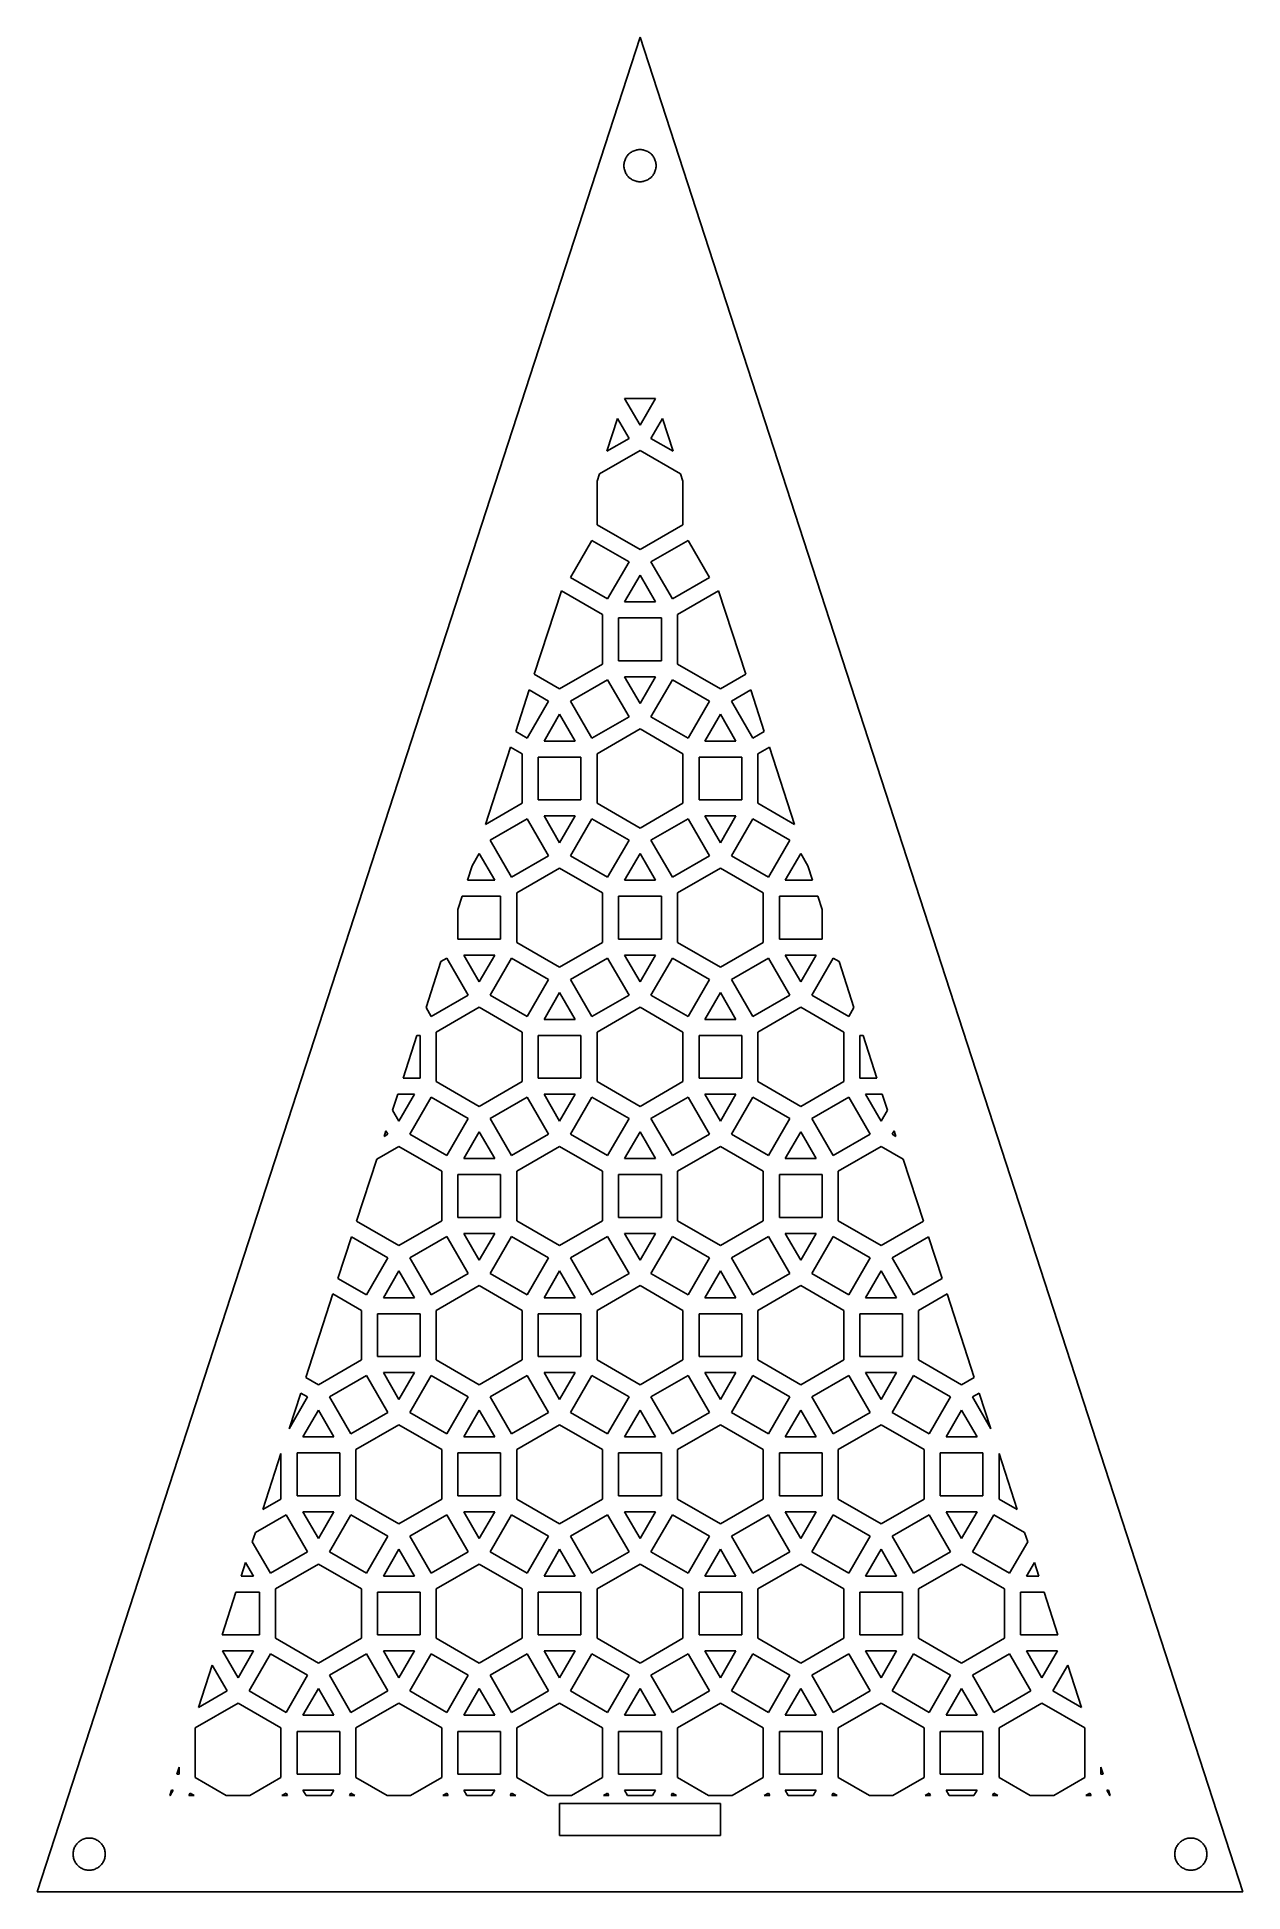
# Model space of a CAD drawing. Header units: metres. Extents: x -75 to 75, y 0 to 231.
import ezdxf

# ---------------------------------------------------------------- set-up
doc = ezdxf.new("R2010")
doc.units = ezdxf.units.M

msp = doc.modelspace()

# ---------------------------------------------------------------- linework, layer by layer
for p, q in [((0, 230.826), (-75, 0)), ((75, 0), (0, 230.826)), ((-2, 214.826), (-1.99605, 214.952)), ((-1.99605, 214.701), (-2, 214.826)), ((-1.99605, 214.952), (-1.98422, 215.077)), ((-1.98422, 214.576), (-1.99605, 214.701)), ((-1.98422, 215.077), (-1.96457, 215.201)), ((-1.96457, 215.201), (-1.93716, 215.324)), ((-1.93716, 215.324), (-1.9021, 215.444)), ((-1.9021, 215.444), (-1.85954, 215.562)), ((-1.85954, 215.562), (-1.80965, 215.678)), ((-1.80965, 215.678), (-1.75261, 215.79)), ((-1.75261, 215.79), (-1.68864, 215.898)), ((-1.68864, 215.898), (-1.61803, 216.002)), ((-1.61803, 216.002), (-1.54102, 216.101)), ((-1.54102, 216.101), (-1.45793, 216.195)), ((-1.45793, 216.195), (-1.36908, 216.284)), ((-1.36908, 216.284), (-1.27484, 216.367)), ((-1.27484, 216.367), (-1.17557, 216.444)), ((-1.17557, 216.444), (-1.07164, 216.515)), ((-1.07164, 216.515), (-0.9635, 216.579)), ((-0.9635, 216.579), (-0.85155, 216.636)), ((-0.85155, 216.636), (-0.73624, 216.686)), ((-0.73624, 216.686), (-0.61803, 216.728)), ((-0.61803, 216.728), (-0.49738, 216.763)), ((-0.49738, 216.763), (-0.37476, 216.791)), ((-0.37476, 216.791), (-0.25066, 216.81)), ((-0.25066, 216.81), (-0.12558, 216.822)), ((-0.12558, 216.822), (0, 216.826)), ((0, 216.826), (0.12558, 216.822)), ((0.12558, 216.822), (0.25066, 216.81)), ((0.25066, 216.81), (0.37476, 216.791)), ((0.37476, 216.791), (0.49738, 216.763)), ((0.49738, 216.763), (0.61803, 216.728)), ((0.61803, 216.728), (0.73624, 216.686)), ((0.73624, 216.686), (0.85155, 216.636)), ((0.85155, 216.636), (0.9635, 216.579)), ((0.9635, 216.579), (1.07164, 216.515)), ((1.07164, 216.515), (1.17557, 216.444)), ((1.17557, 216.444), (1.27484, 216.367)), ((1.27484, 216.367), (1.36908, 216.284)), ((1.36908, 216.284), (1.45793, 216.195)), ((1.45793, 216.195), (1.54102, 216.101)), ((1.54102, 216.101), (1.61803, 216.002)), ((1.61803, 216.002), (1.68864, 215.898)), ((1.68864, 215.898), (1.75261, 215.79)), ((1.75261, 215.79), (1.80965, 215.678)), ((1.80965, 215.678), (1.85954, 215.562)), ((1.85954, 215.562), (1.9021, 215.444)), ((1.9021, 215.444), (1.93716, 215.324)), ((1.93716, 215.324), (1.96457, 215.201)), ((1.96457, 215.201), (1.98422, 215.077)), ((1.98422, 215.077), (1.99605, 214.952)), ((1.99605, 214.701), (1.98422, 214.576)), ((1.99605, 214.952), (2, 214.826)), ((2, 214.826), (1.99605, 214.701)), ((-1.96457, 214.451), (-1.98422, 214.576)), ((-1.93716, 214.329), (-1.96457, 214.451)), ((-1.9021, 214.208), (-1.93716, 214.329)), ((-1.85954, 214.09), (-1.9021, 214.208)), ((-1.80965, 213.975), (-1.85954, 214.09)), ((-1.75261, 213.863), (-1.80965, 213.975)), ((-1.68864, 213.755), (-1.75261, 213.863)), ((-1.61803, 213.651), (-1.68864, 213.755)), ((-1.54102, 213.551), (-1.61803, 213.651)), ((-1.45793, 213.457), (-1.54102, 213.551)), ((-1.36908, 213.368), (-1.45793, 213.457)), ((-1.27484, 213.285), (-1.36908, 213.368)), ((-1.17557, 213.208), (-1.27484, 213.285)), ((-1.07164, 213.138), (-1.17557, 213.208)), ((-0.9635, 213.074), (-1.07164, 213.138)), ((-0.85155, 213.017), (-0.9635, 213.074)), ((-0.73624, 212.967), (-0.85155, 213.017)), ((-0.61803, 212.924), (-0.73624, 212.967)), ((-0.49738, 212.889), (-0.61803, 212.924)), ((-0.37476, 212.862), (-0.49738, 212.889)), ((-0.25066, 212.842), (-0.37476, 212.862)), ((-0.12558, 212.83), (-0.25066, 212.842)), ((0, 212.826), (-0.12558, 212.83)), ((0.12558, 212.83), (0, 212.826)), ((0.25066, 212.842), (0.12558, 212.83)), ((0.37476, 212.862), (0.25066, 212.842)), ((0.49738, 212.889), (0.37476, 212.862)), ((0.61803, 212.924), (0.49738, 212.889)), ((0.73624, 212.967), (0.61803, 212.924)), ((0.85155, 213.017), (0.73624, 212.967)), ((0.9635, 213.074), (0.85155, 213.017)), ((1.07164, 213.138), (0.9635, 213.074)), ((1.17557, 213.208), (1.07164, 213.138)), ((1.27484, 213.285), (1.17557, 213.208)), ((1.36908, 213.368), (1.27484, 213.285)), ((1.45793, 213.457), (1.36908, 213.368)), ((1.54102, 213.551), (1.45793, 213.457)), ((1.61803, 213.651), (1.54102, 213.551)), ((1.68864, 213.755), (1.61803, 213.651)), ((1.75261, 213.863), (1.68864, 213.755)), ((1.80965, 213.975), (1.75261, 213.863)), ((1.85954, 214.09), (1.80965, 213.975)), ((1.9021, 214.208), (1.85954, 214.09)), ((1.93716, 214.329), (1.9021, 214.208)), ((1.96457, 214.451), (1.93716, 214.329)), ((1.98422, 214.576), (1.96457, 214.451)), ((-1.9278, 185.865), (1.9281, 185.865)), ((0, 182.525), (-1.9278, 185.865)), ((1.9281, 185.865), (0, 182.525)), ((-4.12486, 179.298), (-2.80022, 183.375)), ((-2.80022, 183.375), (-1.36597, 180.891)), ((1.36597, 180.891), (2.80022, 183.375)), ((2.80022, 183.375), (4.12486, 179.298)), ((-1.36597, 180.891), (-4.12486, 179.298)), ((4.12486, 179.298), (1.36597, 180.891)), ((-5.04851, 176.456), (0, 179.37)), ((0, 179.37), (5.04861, 176.455)), ((-5.33936, 175.561), (-5.04851, 176.456)), ((-5.33936, 170.122), (-5.33936, 175.561)), ((5.04861, 176.455), (5.33936, 175.561)), ((5.33936, 175.561), (5.33936, 170.122)), ((0, 167.039), (-5.33936, 170.122)), ((5.33936, 170.122), (0, 167.039)), ((-8.63403, 163.571), (-5.97351, 168.179)), ((-5.97351, 168.179), (-1.36597, 165.519)), ((1.36597, 165.519), (5.97351, 168.179)), ((5.97351, 168.179), (8.63403, 163.571)), ((-1.36597, 165.519), (-4.02649, 160.911)), ((4.02649, 160.911), (1.36597, 165.519)), ((-13.1457, 151.535), (-9.77203, 161.918)), ((-9.77203, 161.918), (-4.66064, 158.967)), ((-4.02649, 160.911), (-8.63403, 163.571)), ((-1.9281, 160.545), (0, 163.885)), ((0, 163.885), (1.92871, 160.545)), ((8.63403, 163.571), (4.02649, 160.911)), ((4.66064, 158.967), (9.77202, 161.918)), ((9.77202, 161.918), (13.1457, 151.535)), ((-1.92749, 160.545), (-1.9281, 160.545)), ((1.92871, 160.545), (-1.9281, 160.544)), ((-1.9281, 160.544), (-1.92749, 160.545)), ((-4.66064, 158.967), (-4.66064, 152.802)), ((-2.66022, 153.224), (-2.66022, 158.544)), ((-2.66022, 158.544), (2.66022, 158.544)), ((2.66022, 158.544), (2.66022, 153.224)), ((4.66064, 152.802), (4.66064, 158.967)), ((-4.66064, 152.802), (-10, 149.719)), ((2.66022, 153.224), (-2.66022, 153.224)), ((10, 149.719), (4.66064, 152.802)), ((-10, 149.719), (-13.1457, 151.535)), ((-8.63403, 148.198), (-4.02649, 150.858)), ((-4.02649, 150.858), (-1.36597, 146.25)), ((-1.92871, 151.224), (1.9281, 151.224)), ((0, 147.884), (-1.92871, 151.224)), ((1.9281, 151.223), (0, 147.884)), ((1.36597, 146.25), (4.02649, 150.858)), ((1.9281, 151.224), (1.92749, 151.223)), ((1.92749, 151.223), (1.9281, 151.223)), ((4.02649, 150.858), (8.63403, 148.198)), ((13.1457, 151.535), (10, 149.719)), ((-15.4586, 144.417), (-13.7776, 149.59)), ((-11.366, 148.198), (-14.0265, 143.59)), ((-13.7776, 149.59), (-11.366, 148.198)), ((-5.97351, 143.59), (-8.63403, 148.198)), ((8.63403, 148.198), (5.97351, 143.59)), ((11.366, 148.198), (13.7776, 149.59)), ((14.0265, 143.59), (11.366, 148.198)), ((13.7776, 149.59), (15.4586, 144.417)), ((-11.9281, 143.225), (-10, 146.564)), ((-10, 146.564), (-8.07129, 143.224)), ((-1.36597, 146.25), (-5.97351, 143.59)), ((5.97351, 143.59), (1.36597, 146.25)), ((8.0719, 143.225), (10, 146.564)), ((10, 146.564), (11.9287, 143.224)), ((-14.0265, 143.59), (-15.4586, 144.417)), ((-11.9275, 143.225), (-11.9281, 143.225)), ((-11.9281, 143.224), (-11.9275, 143.225)), ((-8.07129, 143.224), (-11.9281, 143.224)), ((-5.33936, 141.647), (0, 144.729)), ((0, 144.729), (5.33936, 141.646)), ((8.07251, 143.225), (8.0719, 143.225)), ((8.0719, 143.224), (8.07251, 143.225)), ((11.9287, 143.224), (8.0719, 143.224)), ((15.4586, 144.417), (14.0265, 143.59)), ((-19.2167, 132.851), (-16.0905, 142.472)), ((-16.0905, 142.472), (-14.6606, 141.646)), ((-14.6606, 141.646), (-14.6606, 135.481)), ((-12.6602, 135.904), (-12.6602, 141.224)), ((-12.6602, 141.224), (-7.33978, 141.224)), ((-7.33978, 141.224), (-7.33978, 135.904)), ((-5.33936, 135.481), (-5.33936, 141.647)), ((5.33936, 141.646), (5.33936, 135.481)), ((7.33978, 135.904), (7.33978, 141.224)), ((7.33978, 141.224), (12.6602, 141.224)), ((12.6602, 141.224), (12.6602, 135.904)), ((14.6606, 141.647), (16.0904, 142.472)), ((14.6606, 135.481), (14.6606, 141.647)), ((16.0904, 142.472), (19.2167, 132.851)), ((-14.6606, 135.481), (-19.2167, 132.851)), ((-7.33978, 135.904), (-12.6602, 135.904)), ((-11.9287, 133.904), (-8.0719, 133.904)), ((-10, 130.564), (-11.9287, 133.904)), ((-8.0719, 133.903), (-10, 130.564)), ((-8.0719, 133.904), (-8.07251, 133.903)), ((-8.07251, 133.903), (-8.0719, 133.903)), ((0, 132.398), (-5.33936, 135.481)), ((5.33936, 135.481), (0, 132.398)), ((12.6602, 135.904), (7.33978, 135.904)), ((8.07129, 133.904), (11.9281, 133.904)), ((10, 130.564), (8.07129, 133.904)), ((11.9281, 133.903), (10, 130.564)), ((11.9281, 133.904), (11.9275, 133.903)), ((11.9275, 133.903), (11.9281, 133.903)), ((19.2167, 132.851), (14.6606, 135.481)), ((-18.634, 130.878), (-14.0265, 133.538)), ((-14.0265, 133.538), (-11.366, 128.929)), ((-8.63403, 128.929), (-5.97351, 133.538)), ((-5.97351, 133.538), (-1.36597, 130.878)), ((1.36597, 130.878), (5.97351, 133.538)), ((5.97351, 133.538), (8.63403, 128.929)), ((11.366, 128.929), (14.0265, 133.538)), ((14.0265, 133.538), (18.634, 130.878)), ((-15.9735, 126.27), (-18.634, 130.878)), ((-1.36597, 130.878), (-4.02649, 126.27)), ((4.02649, 126.27), (1.36597, 130.878)), ((18.634, 130.878), (15.9735, 126.27)), ((-21.474, 125.903), (-20.8889, 127.704)), ((-20.8889, 127.704), (-20, 129.243)), ((-20, 129.243), (-18.0713, 125.904)), ((-11.366, 128.929), (-15.9735, 126.27)), ((-15.3394, 124.326), (-10, 127.409)), ((-10, 127.409), (-4.66064, 124.326)), ((-4.02649, 126.27), (-8.63403, 128.929)), ((-1.9281, 125.904), (0, 129.243)), ((0, 129.243), (1.92871, 125.904)), ((8.63403, 128.929), (4.02649, 126.27)), ((4.66064, 124.326), (10, 127.409)), ((10, 127.409), (15.3394, 124.326)), ((15.9735, 126.27), (11.366, 128.929)), ((18.0719, 125.904), (20, 129.243)), ((20, 129.243), (20.8888, 127.704)), ((20.8888, 127.704), (21.4739, 125.904)), ((-18.0713, 125.904), (-21.474, 125.903)), ((-1.92749, 125.904), (-1.9281, 125.904)), ((1.92871, 125.904), (-1.9281, 125.903)), ((-1.9281, 125.903), (-1.92749, 125.904)), ((18.0725, 125.904), (18.0719, 125.904)), ((21.4739, 125.904), (18.0719, 125.903)), ((18.0719, 125.903), (18.0725, 125.904)), ((-22.6602, 122.252), (-22.1239, 123.903)), ((-22.1239, 123.903), (-17.3398, 123.903)), ((-17.3398, 123.903), (-17.3398, 118.583)), ((-15.3394, 118.161), (-15.3394, 124.326)), ((-4.66064, 124.326), (-4.66064, 118.16)), ((-2.66022, 118.583), (-2.66022, 123.903)), ((-2.66022, 123.903), (2.66022, 123.903)), ((2.66022, 123.903), (2.66022, 118.583)), ((4.66064, 118.161), (4.66064, 124.326)), ((15.3394, 124.326), (15.3394, 118.16)), ((17.3398, 118.583), (17.3398, 123.903)), ((17.3398, 123.903), (22.1239, 123.903)), ((22.1239, 123.903), (22.6602, 122.252)), ((-22.6602, 118.583), (-22.6602, 122.252)), ((22.6602, 122.252), (22.6602, 118.583)), ((-17.3398, 118.583), (-22.6602, 118.583)), ((-10, 115.078), (-15.3394, 118.161)), ((-4.66064, 118.16), (-10, 115.078)), ((2.66022, 118.583), (-2.66022, 118.583)), ((10, 115.078), (4.66064, 118.161)), ((15.3394, 118.16), (10, 115.078)), ((22.6602, 118.583), (17.3398, 118.583)), ((-26.6193, 110.068), (-24.7586, 115.794)), ((-24.7586, 115.794), (-24.0265, 116.217)), ((-24.0265, 116.217), (-21.366, 111.609)), ((-21.9287, 116.583), (-18.0719, 116.583)), ((-20, 113.243), (-21.9287, 116.583)), ((-18.0719, 116.583), (-20, 113.243)), ((-18.634, 111.609), (-15.9738, 116.217)), ((-15.9738, 116.217), (-11.366, 113.557)), ((-8.63403, 113.557), (-4.02649, 116.217)), ((-4.02649, 116.217), (-1.36597, 111.609)), ((-1.92871, 116.583), (1.9281, 116.583)), ((0, 113.243), (-1.92871, 116.583)), ((1.9281, 116.583), (0, 113.243)), ((1.36597, 111.609), (4.02618, 116.217)), ((4.02618, 116.217), (8.63403, 113.557)), ((11.366, 113.557), (15.9735, 116.217)), ((15.9735, 116.217), (18.634, 111.609)), ((18.0713, 116.583), (21.9281, 116.583)), ((20, 113.243), (18.0713, 116.583)), ((21.9281, 116.583), (20, 113.243)), ((21.366, 111.609), (24.0262, 116.217)), ((24.0262, 116.217), (24.7587, 115.794)), ((24.7587, 115.794), (26.6193, 110.068)), ((-11.366, 113.557), (-14.0265, 108.949)), ((-5.97351, 108.949), (-8.63403, 113.557)), ((8.63403, 113.557), (5.97351, 108.949)), ((14.0265, 108.949), (11.366, 113.557)), ((-21.366, 111.609), (-25.9735, 108.949)), ((-14.0265, 108.949), (-18.634, 111.609)), ((-11.9281, 108.583), (-10, 111.923)), ((-10, 111.923), (-8.07129, 108.583)), ((-1.36597, 111.609), (-5.97351, 108.949)), ((5.97351, 108.949), (1.36597, 111.609)), ((8.0719, 108.583), (10, 111.923)), ((10, 111.923), (11.9287, 108.583)), ((18.634, 111.609), (14.0265, 108.949)), ((25.9735, 108.949), (21.366, 111.609)), ((-25.9735, 108.949), (-26.6193, 110.068)), ((-25.3394, 107.006), (-20, 110.089)), ((-20, 110.089), (-14.6606, 107.006)), ((-8.07129, 108.583), (-11.9281, 108.583)), ((-5.33936, 107.006), (0, 110.089)), ((0, 110.089), (5.33936, 107.006)), ((11.9287, 108.583), (8.0719, 108.583)), ((14.6606, 107.006), (20, 110.089)), ((20, 110.089), (25.3394, 107.006)), ((26.6193, 110.068), (25.9735, 108.949)), ((-29.4801, 101.263), (-27.7516, 106.583)), ((-27.7516, 106.583), (-27.3398, 106.583)), ((-27.3398, 106.583), (-27.3398, 101.263)), ((-25.3394, 100.84), (-25.3394, 107.006)), ((-14.6606, 107.006), (-14.6606, 100.84)), ((-12.6602, 101.263), (-12.6602, 106.583)), ((-12.6602, 106.583), (-7.33978, 106.583)), ((-7.33978, 106.583), (-7.33978, 101.263)), ((-5.33936, 100.84), (-5.33936, 107.006)), ((5.33936, 107.006), (5.33936, 100.84)), ((7.33978, 101.263), (7.33978, 106.583)), ((7.33978, 106.583), (12.6602, 106.583)), ((12.6602, 106.583), (12.6602, 101.263)), ((14.6606, 100.84), (14.6606, 107.006)), ((25.3394, 107.006), (25.3394, 100.84)), ((27.3398, 101.263), (27.3398, 106.583)), ((27.3398, 106.583), (27.7516, 106.583)), ((27.7516, 106.583), (29.4801, 101.263)), ((-30.7777, 97.2695), (-30.13, 99.2628)), ((-30.13, 99.2628), (-28.0719, 99.263)), ((-28.0719, 99.2621), (-30, 95.9229)), ((-27.3398, 101.263), (-29.4801, 101.263)), ((-28.0719, 99.263), (-28.0725, 99.2621)), ((-28.0725, 99.2621), (-28.0719, 99.2621)), ((-20, 97.7576), (-25.3394, 100.84)), ((-14.6606, 100.84), (-20, 97.7576)), ((-7.33978, 101.263), (-12.6602, 101.263)), ((-11.9287, 99.2627), (-8.0719, 99.263)), ((-10, 95.9229), (-11.9287, 99.2627)), ((-8.0719, 99.2621), (-10, 95.9229)), ((-8.0719, 99.263), (-8.07251, 99.2621)), ((-8.07251, 99.2621), (-8.0719, 99.2621)), ((0, 97.7576), (-5.33936, 100.84)), ((5.33936, 100.84), (0, 97.7576)), ((12.6602, 101.263), (7.33978, 101.263)), ((8.07129, 99.2627), (11.9281, 99.263)), ((10, 95.9229), (8.07129, 99.2627)), ((11.9281, 99.2621), (10, 95.9229)), ((11.9281, 99.263), (11.9275, 99.2621)), ((11.9275, 99.2621), (11.9281, 99.2621)), ((20, 97.7576), (14.6606, 100.84)), ((25.3394, 100.84), (20, 97.7576)), ((29.4801, 101.263), (27.3398, 101.263)), ((28.0713, 99.2627), (30.13, 99.2629)), ((30, 95.9229), (28.0713, 99.2627)), ((30.13, 99.2629), (30.7776, 97.2696)), ((-30, 95.9229), (-30.7777, 97.2695)), ((-28.634, 94.2886), (-25.9735, 98.8968)), ((-25.9735, 98.8968), (-21.366, 96.2369)), ((-18.634, 96.2369), (-14.0265, 98.8968)), ((-14.0265, 98.8968), (-11.366, 94.2886)), ((-8.63403, 94.2886), (-5.97351, 98.8968)), ((-5.97351, 98.8968), (-1.36597, 96.2369)), ((1.36597, 96.2369), (5.97351, 98.8968)), ((5.97351, 98.8968), (8.63403, 94.2886)), ((11.366, 94.2886), (14.0265, 98.8968)), ((14.0265, 98.8968), (18.634, 96.2369)), ((21.366, 96.2369), (25.9735, 98.8968)), ((25.9735, 98.8968), (28.634, 94.2886)), ((30.7776, 97.2696), (30, 95.9229)), ((-31.834, 94.0184), (-31.6093, 94.7101)), ((-31.6093, 94.7101), (-31.366, 94.2886)), ((-21.366, 96.2369), (-24.0265, 91.6287)), ((-15.9735, 91.6287), (-18.634, 96.2369)), ((-1.36597, 96.2369), (-4.02649, 91.6287)), ((4.02649, 91.6287), (1.36597, 96.2369)), ((18.634, 96.2369), (15.9735, 91.6287)), ((24.0265, 91.6287), (21.366, 96.2369)), ((31.366, 94.2886), (31.6093, 94.7101)), ((31.6093, 94.7101), (31.834, 94.0184)), ((-32.7576, 91.1759), (-30, 92.7679)), ((-31.366, 94.2886), (-31.834, 94.0184)), ((-30, 92.7679), (-24.6606, 89.6851)), ((-24.0265, 91.6287), (-28.634, 94.2886)), ((-21.9281, 91.2634), (-20, 94.6027)), ((-20, 94.6027), (-18.0713, 91.2628)), ((-11.366, 94.2886), (-15.9735, 91.6287)), ((-15.3394, 89.6854), (-10, 92.7679)), ((-10, 92.7679), (-4.66064, 89.6851)), ((-4.02649, 91.6287), (-8.63403, 94.2886)), ((-1.9281, 91.2634), (0, 94.6027)), ((0, 94.6027), (1.92871, 91.2628)), ((8.63403, 94.2886), (4.02649, 91.6287)), ((4.66064, 89.6854), (10, 92.7679)), ((10, 92.7679), (15.3394, 89.6851)), ((15.9735, 91.6287), (11.366, 94.2886)), ((18.0719, 91.2634), (20, 94.6027)), ((20, 94.6027), (21.9287, 91.2628)), ((28.634, 94.2886), (24.0265, 91.6287)), ((24.6606, 89.6854), (30, 92.7679)), ((30, 92.7679), (32.7577, 91.1757)), ((31.834, 94.0184), (31.366, 94.2886)), ((-35.2601, 83.4741), (-32.7576, 91.1759)), ((-21.9275, 91.2634), (-21.9281, 91.2634)), ((-21.9281, 91.2625), (-21.9275, 91.2634)), ((-18.0713, 91.2628), (-21.9281, 91.2625)), ((-1.92749, 91.2634), (-1.9281, 91.2634)), ((-1.9281, 91.2625), (-1.92749, 91.2634)), ((1.92871, 91.2628), (-1.9281, 91.2625)), ((18.0725, 91.2634), (18.0719, 91.2634)), ((18.0719, 91.2625), (18.0725, 91.2634)), ((21.9287, 91.2628), (18.0719, 91.2625)), ((32.7577, 91.1757), (35.2601, 83.4739)), ((-24.6606, 89.6851), (-24.6606, 83.5196)), ((-22.6602, 83.9426), (-22.6602, 89.2624)), ((-22.6602, 89.2624), (-17.3398, 89.2624)), ((-17.3398, 89.2624), (-17.3398, 83.9426)), ((-15.3394, 83.5199), (-15.3394, 89.6854)), ((-4.66064, 89.6851), (-4.66064, 83.5196)), ((-2.66022, 83.9426), (-2.66022, 89.2624)), ((-2.66022, 89.2624), (2.66022, 89.2624)), ((2.66022, 89.2624), (2.66022, 83.9426)), ((4.66064, 83.5199), (4.66064, 89.6854)), ((15.3394, 89.6851), (15.3394, 83.5196)), ((17.3398, 83.9426), (17.3398, 89.2624)), ((17.3398, 89.2624), (22.6602, 89.2624)), ((22.6602, 89.2624), (22.6602, 83.9426)), ((24.6606, 83.5199), (24.6606, 89.6854)), ((-30, 80.437), (-35.2601, 83.4741)), ((-24.6606, 83.5196), (-30, 80.437)), ((-17.3398, 83.9426), (-22.6602, 83.9426)), ((-10, 80.437), (-15.3394, 83.5199)), ((-4.66064, 83.5196), (-10, 80.437)), ((2.66022, 83.9426), (-2.66022, 83.9426)), ((10, 80.437), (4.66064, 83.5199)), ((15.3394, 83.5196), (10, 80.437)), ((22.6602, 83.9426), (17.3398, 83.9426)), ((30, 80.437), (24.6606, 83.5199)), ((35.2601, 83.4739), (30, 80.437)), ((-37.573, 76.3556), (-35.892, 81.5292)), ((-35.892, 81.5292), (-31.366, 78.9163)), ((-28.634, 78.9163), (-24.0265, 81.5762)), ((-24.0265, 81.5762), (-21.366, 76.9681)), ((-21.9287, 81.9421), (-18.0719, 81.9424)), ((-20, 78.6023), (-21.9287, 81.9421)), ((-18.0719, 81.9415), (-20, 78.6023)), ((-18.634, 76.9681), (-15.9735, 81.5762)), ((-18.0719, 81.9424), (-18.0725, 81.9415)), ((-18.0725, 81.9415), (-18.0719, 81.9415)), ((-15.9735, 81.5762), (-11.366, 78.9163)), ((-8.63403, 78.9163), (-4.02649, 81.5762)), ((-4.02649, 81.5762), (-1.36597, 76.9681)), ((-1.92871, 81.9421), (1.9281, 81.9424)), ((0, 78.6023), (-1.92871, 81.9421)), ((1.9281, 81.9415), (0, 78.6023)), ((1.36597, 76.9681), (4.02649, 81.5762)), ((1.9281, 81.9424), (1.92749, 81.9415)), ((1.92749, 81.9415), (1.9281, 81.9415)), ((4.02649, 81.5762), (8.63403, 78.9163)), ((11.366, 78.9163), (15.9735, 81.5762)), ((15.9735, 81.5762), (18.634, 76.9681)), ((18.0713, 81.9421), (21.9281, 81.9424)), ((20, 78.6023), (18.0713, 81.9421)), ((21.9281, 81.9415), (20, 78.6023)), ((21.366, 76.9681), (24.0265, 81.5762)), ((21.9281, 81.9424), (21.9275, 81.9415)), ((21.9275, 81.9415), (21.9281, 81.9415)), ((24.0265, 81.5762), (28.634, 78.9163)), ((31.366, 78.9163), (35.892, 81.5292)), ((35.892, 81.5292), (37.573, 76.3556)), ((-31.366, 78.9163), (-34.0265, 74.3082)), ((-25.9735, 74.3082), (-28.634, 78.9163)), ((-11.366, 78.9163), (-14.0265, 74.3082)), ((-5.97351, 74.3082), (-8.63403, 78.9163)), ((8.63403, 78.9163), (5.97351, 74.3082)), ((14.0265, 74.3082), (11.366, 78.9163)), ((28.634, 78.9163), (25.9735, 74.3082)), ((34.0265, 74.3082), (31.366, 78.9163)), ((-34.0265, 74.3082), (-37.573, 76.3556)), ((-31.9281, 73.9429), (-30, 77.2821)), ((-30, 77.2821), (-28.0713, 73.9423)), ((-21.366, 76.9681), (-25.9735, 74.3082)), ((-14.0265, 74.3082), (-18.634, 76.9681)), ((-11.9281, 73.9429), (-10, 77.2821)), ((-10, 77.2821), (-8.07129, 73.9423)), ((-1.36597, 76.9681), (-5.97351, 74.3082)), ((5.97351, 74.3082), (1.36597, 76.9681)), ((8.0719, 73.9429), (10, 77.2821)), ((10, 77.2821), (11.9287, 73.9423)), ((18.634, 76.9681), (14.0265, 74.3082)), ((25.9735, 74.3082), (21.366, 76.9681)), ((28.0719, 73.9429), (30, 77.2821)), ((30, 77.2821), (31.9287, 73.9423)), ((37.573, 76.3556), (34.0265, 74.3082)), ((-41.5785, 64.0279), (-38.2049, 74.4109)), ((-38.2049, 74.4109), (-34.6606, 72.3645)), ((-31.9275, 73.9429), (-31.9281, 73.9429)), ((-31.9281, 73.942), (-31.9275, 73.9429)), ((-28.0713, 73.9423), (-31.9281, 73.942)), ((-25.3394, 72.3648), (-20, 75.4474)), ((-20, 75.4474), (-14.6606, 72.3645)), ((-11.9275, 73.9429), (-11.9281, 73.9429)), ((-11.9281, 73.942), (-11.9275, 73.9429)), ((-8.07129, 73.9423), (-11.9281, 73.942)), ((-5.33936, 72.3648), (0, 75.4474)), ((0, 75.4474), (5.33936, 72.3645)), ((8.07251, 73.9429), (8.0719, 73.9429)), ((8.0719, 73.942), (8.07251, 73.9429)), ((11.9287, 73.9423), (8.0719, 73.942)), ((14.6606, 72.3648), (20, 75.4474)), ((20, 75.4474), (25.3394, 72.3645)), ((28.0725, 73.9429), (28.0719, 73.9429)), ((28.0719, 73.942), (28.0725, 73.9429)), ((31.9287, 73.9423), (28.0719, 73.942)), ((34.6606, 72.3648), (38.2048, 74.411)), ((38.2048, 74.411), (41.5786, 64.0278)), ((-34.6606, 72.3645), (-34.6606, 66.199)), ((-32.6602, 66.622), (-32.6602, 71.9418)), ((-32.6602, 71.9418), (-27.3398, 71.9418)), ((-27.3398, 71.9418), (-27.3398, 66.622)), ((-25.3394, 66.1993), (-25.3394, 72.3648)), ((-14.6606, 72.3645), (-14.6606, 66.199)), ((-12.6602, 66.622), (-12.6602, 71.9418)), ((-12.6602, 71.9418), (-7.33978, 71.9418)), ((-7.33978, 71.9418), (-7.33978, 66.622)), ((-5.33936, 66.1993), (-5.33936, 72.3648)), ((5.33936, 72.3645), (5.33936, 66.199)), ((7.33978, 66.622), (7.33978, 71.9418)), ((7.33978, 71.9418), (12.6602, 71.9418)), ((12.6602, 71.9418), (12.6602, 66.622)), ((14.6606, 66.1993), (14.6606, 72.3648)), ((25.3394, 72.3645), (25.3394, 66.199)), ((27.3398, 66.622), (27.3398, 71.9418)), ((27.3398, 71.9418), (32.6602, 71.9418)), ((32.6602, 71.9418), (32.6602, 66.622)), ((34.6606, 66.1993), (34.6606, 72.3648)), ((-34.6606, 66.199), (-40, 63.1165)), ((-27.3398, 66.622), (-32.6602, 66.622)), ((-20, 63.1165), (-25.3394, 66.1993)), ((-14.6606, 66.199), (-20, 63.1165)), ((-7.33978, 66.622), (-12.6602, 66.622)), ((0, 63.1165), (-5.33936, 66.1993)), ((5.33936, 66.199), (0, 63.1165)), ((12.6602, 66.622), (7.33978, 66.622)), ((20, 63.1165), (14.6606, 66.1993)), ((25.3394, 66.199), (20, 63.1165)), ((32.6602, 66.622), (27.3398, 66.622)), ((40, 63.1165), (34.6606, 66.1993)), ((-40, 63.1165), (-41.5785, 64.0279)), ((-38.634, 61.5958), (-34.0265, 64.2557)), ((-34.0265, 64.2557), (-31.366, 59.6475)), ((-31.9287, 64.6216), (-28.0719, 64.6219)), ((-30, 61.2817), (-31.9287, 64.6216)), ((-28.0719, 64.621), (-30, 61.2817)), ((-28.634, 59.6475), (-25.9735, 64.2557)), ((-28.0719, 64.6219), (-28.0725, 64.621)), ((-28.0725, 64.621), (-28.0719, 64.621)), ((-25.9735, 64.2557), (-21.366, 61.5958)), ((-18.634, 61.5958), (-14.0265, 64.2557)), ((-14.0265, 64.2557), (-11.366, 59.6475)), ((-11.9287, 64.6216), (-8.0719, 64.6219)), ((-10, 61.2817), (-11.9287, 64.6216)), ((-8.0719, 64.621), (-10, 61.2817)), ((-8.63403, 59.6475), (-5.97351, 64.2557)), ((-8.0719, 64.6219), (-8.07251, 64.621)), ((-8.07251, 64.621), (-8.0719, 64.621)), ((-5.97351, 64.2557), (-1.36597, 61.5958)), ((1.36597, 61.5958), (5.97351, 64.2557)), ((5.97351, 64.2557), (8.63403, 59.6475)), ((8.07129, 64.6216), (11.9281, 64.6219)), ((10, 61.2817), (8.07129, 64.6216)), ((11.9281, 64.621), (10, 61.2817)), ((11.366, 59.6475), (14.0265, 64.2557)), ((11.9281, 64.6219), (11.9275, 64.621)), ((11.9275, 64.621), (11.9281, 64.621)), ((14.0265, 64.2557), (18.634, 61.5958)), ((21.366, 61.5958), (25.9735, 64.2557)), ((25.9735, 64.2557), (28.634, 59.6475)), ((28.0713, 64.6216), (31.9281, 64.6219)), ((30, 61.2817), (28.0713, 64.6216)), ((31.9281, 64.621), (30, 61.2817)), ((31.366, 59.6475), (34.0265, 64.2557)), ((31.9281, 64.6219), (31.9275, 64.621)), ((31.9275, 64.621), (31.9281, 64.621)), ((34.0265, 64.2557), (38.634, 61.5958)), ((41.5786, 64.0278), (40, 63.1165)), ((-43.6595, 57.6232), (-42.2104, 62.0832)), ((-41.366, 61.5958), (-43.6595, 57.6232)), ((-42.2104, 62.0832), (-41.366, 61.5958)), ((-35.9735, 56.9876), (-38.634, 61.5958)), ((-21.366, 61.5958), (-24.0265, 56.9876)), ((-15.9735, 56.9876), (-18.634, 61.5958)), ((-1.36597, 61.5958), (-4.02649, 56.9876)), ((4.02649, 56.9876), (1.36597, 61.5958)), ((18.634, 61.5958), (15.9735, 56.9876)), ((24.0265, 56.9876), (21.366, 61.5958)), ((38.634, 61.5958), (35.9735, 56.9876)), ((41.366, 61.5958), (42.2104, 62.0832)), ((43.6595, 57.6232), (41.366, 61.5958)), ((42.2104, 62.0832), (43.6595, 57.6232)), ((-41.9281, 56.6223), (-40, 59.9615)), ((-40, 59.9615), (-38.0713, 56.6217)), ((-31.366, 59.6475), (-35.9735, 56.9876)), ((-35.3394, 55.0443), (-30, 58.1268)), ((-30, 58.1268), (-24.6606, 55.0439)), ((-24.0265, 56.9876), (-28.634, 59.6475)), ((-21.9281, 56.6223), (-20, 59.9615)), ((-20, 59.9615), (-18.0713, 56.6217)), ((-11.366, 59.6475), (-15.9735, 56.9876)), ((-15.3394, 55.0443), (-10, 58.1268)), ((-10, 58.1268), (-4.66064, 55.0439)), ((-4.02649, 56.9876), (-8.63403, 59.6475)), ((-1.9281, 56.6223), (0, 59.9615)), ((0, 59.9615), (1.92871, 56.6217)), ((8.63403, 59.6475), (4.02649, 56.9876)), ((4.66064, 55.0443), (10, 58.1268)), ((10, 58.1268), (15.3394, 55.0439)), ((15.9735, 56.9876), (11.366, 59.6475)), ((18.0719, 56.6223), (20, 59.9615)), ((20, 59.9615), (21.9287, 56.6217)), ((28.634, 59.6475), (24.0265, 56.9876)), ((24.6606, 55.0443), (30, 58.1268)), ((30, 58.1268), (35.3394, 55.0439)), ((35.9735, 56.9876), (31.366, 59.6475)), ((38.0719, 56.6223), (40, 59.9615)), ((40, 59.9615), (41.9287, 56.6217)), ((-41.9275, 56.6223), (-41.9281, 56.6223)), ((-41.9281, 56.6214), (-41.9275, 56.6223)), ((-38.0713, 56.6217), (-41.9281, 56.6214)), ((-21.9275, 56.6223), (-21.9281, 56.6223)), ((-21.9281, 56.6214), (-21.9275, 56.6223)), ((-18.0713, 56.6217), (-21.9281, 56.6214)), ((-1.92749, 56.6223), (-1.9281, 56.6223)), ((-1.9281, 56.6214), (-1.92749, 56.6223)), ((1.92871, 56.6217), (-1.9281, 56.6214)), ((18.0725, 56.6223), (18.0719, 56.6223)), ((18.0719, 56.6214), (18.0725, 56.6223)), ((21.9287, 56.6217), (18.0719, 56.6214)), ((38.0725, 56.6223), (38.0719, 56.6223)), ((38.0719, 56.6214), (38.0725, 56.6223)), ((41.9287, 56.6217), (38.0719, 56.6214)), ((-46.9258, 47.5707), (-44.6606, 54.5421)), ((-44.6606, 54.5421), (-44.6606, 48.8785)), ((-42.6602, 49.3015), (-42.6602, 54.6213)), ((-42.6602, 54.6213), (-37.3398, 54.6213)), ((-37.3398, 54.6213), (-37.3398, 49.3015)), ((-35.3394, 48.8788), (-35.3394, 55.0443)), ((-24.6606, 55.0439), (-24.6606, 48.8785)), ((-22.6602, 49.3015), (-22.6602, 54.6213)), ((-22.6602, 54.6213), (-17.3398, 54.6213)), ((-17.3398, 54.6213), (-17.3398, 49.3015)), ((-15.3394, 48.8788), (-15.3394, 55.0443)), ((-4.66064, 55.0439), (-4.66064, 48.8785)), ((-2.66022, 49.3015), (-2.66022, 54.6213)), ((-2.66022, 54.6213), (2.66022, 54.6213)), ((2.66022, 54.6213), (2.66022, 49.3015)), ((4.66064, 48.8788), (4.66064, 55.0443)), ((15.3394, 55.0439), (15.3394, 48.8785)), ((17.3398, 49.3015), (17.3398, 54.6213)), ((17.3398, 54.6213), (22.6602, 54.6213)), ((22.6602, 54.6213), (22.6602, 49.3015)), ((24.6606, 48.8788), (24.6606, 55.0443)), ((35.3394, 55.0439), (35.3394, 48.8785)), ((37.3398, 49.3015), (37.3398, 54.6213)), ((37.3398, 54.6213), (42.6602, 54.6213)), ((42.6602, 54.6213), (42.6602, 49.3015)), ((44.6606, 48.8788), (44.6606, 54.5421)), ((44.6606, 54.5421), (46.9257, 47.571)), ((-44.6606, 48.8785), (-46.9258, 47.5707)), ((-37.3398, 49.3015), (-42.6602, 49.3015)), ((-30, 45.7959), (-35.3394, 48.8788)), ((-24.6606, 48.8785), (-30, 45.7959)), ((-17.3398, 49.3015), (-22.6602, 49.3015)), ((-10, 45.7959), (-15.3394, 48.8788)), ((-4.66064, 48.8785), (-10, 45.7959)), ((2.66022, 49.3015), (-2.66022, 49.3015)), ((10, 45.7959), (4.66064, 48.8788)), ((15.3394, 48.8785), (10, 45.7959)), ((22.6602, 49.3015), (17.3398, 49.3015)), ((30, 45.7959), (24.6606, 48.8788)), ((35.3394, 48.8785), (30, 45.7959)), ((42.6602, 49.3015), (37.3398, 49.3015)), ((46.9257, 47.571), (44.6606, 48.8788)), ((-47.8494, 44.7282), (-44.0265, 46.9351)), ((-44.0265, 46.9351), (-41.366, 42.327)), ((-41.9287, 47.301), (-38.0719, 47.3013)), ((-40, 43.9612), (-41.9287, 47.301)), ((-38.0719, 47.3004), (-40, 43.9612)), ((-38.634, 42.327), (-35.9735, 46.9351)), ((-38.0719, 47.3013), (-38.0725, 47.3004)), ((-38.0725, 47.3004), (-38.0719, 47.3004)), ((-35.9735, 46.9351), (-31.366, 44.2752)), ((-28.634, 44.2752), (-24.0265, 46.9351)), ((-24.0265, 46.9351), (-21.366, 42.327)), ((-21.9287, 47.301), (-18.0719, 47.3013)), ((-20, 43.9612), (-21.9287, 47.301)), ((-18.0719, 47.3004), (-20, 43.9612)), ((-18.634, 42.327), (-15.9735, 46.9351)), ((-18.0719, 47.3013), (-18.0725, 47.3004)), ((-18.0725, 47.3004), (-18.0719, 47.3004)), ((-15.9735, 46.9351), (-11.366, 44.2752)), ((-8.63403, 44.2752), (-4.02649, 46.9351)), ((-4.02649, 46.9351), (-1.36597, 42.327)), ((-1.92871, 47.301), (1.9281, 47.3013)), ((0, 43.9612), (-1.92871, 47.301)), ((1.9281, 47.3004), (0, 43.9612)), ((1.36597, 42.327), (4.02649, 46.9351)), ((1.9281, 47.3013), (1.92749, 47.3004)), ((1.92749, 47.3004), (1.9281, 47.3004)), ((4.02649, 46.9351), (8.63403, 44.2752)), ((11.366, 44.2752), (15.9735, 46.9351)), ((15.9735, 46.9351), (18.634, 42.327)), ((18.0713, 47.301), (21.9281, 47.3013)), ((20, 43.9612), (18.0713, 47.301)), ((21.9281, 47.3004), (20, 43.9612)), ((21.366, 42.327), (24.0265, 46.9351)), ((21.9281, 47.3013), (21.9275, 47.3004)), ((21.9275, 47.3004), (21.9281, 47.3004)), ((24.0265, 46.9351), (28.634, 44.2752)), ((31.366, 44.2752), (35.9735, 46.9351)), ((35.9735, 46.9351), (38.634, 42.327)), ((38.0713, 47.301), (41.9281, 47.3013)), ((40, 43.9612), (38.0713, 47.301)), ((41.9281, 47.3004), (40, 43.9612)), ((41.366, 42.327), (44.0265, 46.9351)), ((41.9281, 47.3013), (41.9275, 47.3004)), ((41.9275, 47.3004), (41.9281, 47.3004)), ((44.0265, 46.9351), (47.8494, 44.7282)), ((-48.2261, 43.5687), (-47.8494, 44.7282)), ((-31.366, 44.2752), (-34.0265, 39.6671)), ((-25.9735, 39.6671), (-28.634, 44.2752)), ((-11.366, 44.2752), (-14.0265, 39.6671)), ((-5.97351, 39.6671), (-8.63403, 44.2752)), ((8.63403, 44.2752), (5.97351, 39.6671)), ((14.0265, 39.6671), (11.366, 44.2752)), ((28.634, 44.2752), (25.9735, 39.6671)), ((34.0265, 39.6671), (31.366, 44.2752)), ((47.8494, 44.7282), (48.2261, 43.5687)), ((-45.9735, 39.6671), (-48.2261, 43.5687)), ((-41.366, 42.327), (-45.9735, 39.6671)), ((-34.0265, 39.6671), (-38.634, 42.327)), ((-31.9281, 39.3018), (-30, 42.641)), ((-30, 42.641), (-28.0713, 39.3011)), ((-21.366, 42.327), (-25.9735, 39.6671)), ((-14.0265, 39.6671), (-18.634, 42.327)), ((-11.9281, 39.3018), (-10, 42.641)), ((-10, 42.641), (-8.07129, 39.3011)), ((-1.36597, 42.327), (-5.97351, 39.6671)), ((5.97351, 39.6671), (1.36597, 42.327)), ((8.0719, 39.3018), (10, 42.641)), ((10, 42.641), (11.9287, 39.3011)), ((18.634, 42.327), (14.0265, 39.6671)), ((25.9735, 39.6671), (21.366, 42.327)), ((28.0719, 39.3018), (30, 42.641)), ((30, 42.641), (31.9287, 39.3011)), ((38.634, 42.327), (34.0265, 39.6671)), ((45.9735, 39.6671), (41.366, 42.327)), ((48.2261, 43.5687), (45.9735, 39.6671)), ((-49.6128, 39.301), (-49.0577, 41.0093)), ((-48.0713, 39.3011), (-49.6128, 39.301)), ((-49.0577, 41.0093), (-48.0713, 39.3011)), ((-45.3394, 37.7237), (-40, 40.8063)), ((-40, 40.8063), (-34.6606, 37.7234)), ((-31.9275, 39.3018), (-31.9281, 39.3018)), ((-31.9281, 39.3008), (-31.9275, 39.3018)), ((-28.0713, 39.3011), (-31.9281, 39.3008)), ((-25.3394, 37.7237), (-20, 40.8063)), ((-20, 40.8063), (-14.6606, 37.7234)), ((-11.9275, 39.3018), (-11.9281, 39.3018)), ((-11.9281, 39.3008), (-11.9275, 39.3018)), ((-8.07129, 39.3011), (-11.9281, 39.3008)), ((-5.33936, 37.7237), (0, 40.8063)), ((0, 40.8063), (5.33936, 37.7234)), ((8.07251, 39.3018), (8.0719, 39.3018)), ((8.0719, 39.3008), (8.07251, 39.3018)), ((11.9287, 39.3011), (8.0719, 39.3008)), ((14.6606, 37.7237), (20, 40.8063)), ((20, 40.8063), (25.3394, 37.7234)), ((28.0725, 39.3018), (28.0719, 39.3018)), ((28.0719, 39.3008), (28.0725, 39.3018)), ((31.9287, 39.3011), (28.0719, 39.3008)), ((34.6606, 37.7237), (40, 40.8063)), ((40, 40.8063), (45.3394, 37.7234)), ((48.0719, 39.3018), (49.0578, 41.0092)), ((48.0725, 39.3018), (48.0719, 39.3018)), ((48.0719, 39.3008), (48.0725, 39.3018)), ((49.6128, 39.301), (48.0719, 39.3008)), ((49.0578, 41.0092), (49.6128, 39.301)), ((-51.9912, 31.9809), (-50.2627, 37.3007)), ((-50.2627, 37.3007), (-47.3398, 37.3007)), ((-47.3398, 37.3007), (-47.3398, 31.9809)), ((-45.3394, 31.5582), (-45.3394, 37.7237)), ((-34.6606, 37.7234), (-34.6606, 31.5579)), ((-32.6602, 31.9809), (-32.6602, 37.3007)), ((-32.6602, 37.3007), (-27.3398, 37.3007)), ((-27.3398, 37.3007), (-27.3398, 31.9809)), ((-25.3394, 31.5582), (-25.3394, 37.7237)), ((-14.6606, 37.7234), (-14.6606, 31.5579)), ((-12.6602, 31.9809), (-12.6602, 37.3007)), ((-12.6602, 37.3007), (-7.33978, 37.3007)), ((-7.33978, 37.3007), (-7.33978, 31.9809)), ((-5.33936, 31.5582), (-5.33936, 37.7237)), ((5.33936, 37.7234), (5.33936, 31.5579)), ((7.33978, 31.9809), (7.33978, 37.3007)), ((7.33978, 37.3007), (12.6602, 37.3007)), ((12.6602, 37.3007), (12.6602, 31.9809)), ((14.6606, 31.5582), (14.6606, 37.7237)), ((25.3394, 37.7234), (25.3394, 31.5579)), ((27.3398, 31.9809), (27.3398, 37.3007)), ((27.3398, 37.3007), (32.6602, 37.3007)), ((32.6602, 37.3007), (32.6602, 31.9809)), ((34.6606, 31.5582), (34.6606, 37.7237)), ((45.3394, 37.7234), (45.3394, 31.5579)), ((47.3398, 31.9809), (47.3398, 37.3007)), ((47.3398, 37.3007), (50.2627, 37.3007)), ((50.2627, 37.3007), (51.9912, 31.9809)), ((-47.3398, 31.9809), (-51.9912, 31.9809)), ((-40, 28.4753), (-45.3394, 31.5582)), ((-34.6606, 31.5579), (-40, 28.4753)), ((-27.3398, 31.9809), (-32.6602, 31.9809)), ((-20, 28.4753), (-25.3394, 31.5582)), ((-14.6606, 31.5579), (-20, 28.4753)), ((-7.33978, 31.9809), (-12.6602, 31.9809)), ((0, 28.4753), (-5.33936, 31.5582)), ((5.33936, 31.5579), (0, 28.4753)), ((12.6602, 31.9809), (7.33978, 31.9809)), ((20, 28.4753), (14.6606, 31.5582)), ((25.3394, 31.5579), (20, 28.4753)), ((32.6602, 31.9809), (27.3398, 31.9809)), ((40, 28.4753), (34.6606, 31.5582)), ((45.3394, 31.5579), (40, 28.4753)), ((51.9912, 31.9809), (47.3398, 31.9809)), ((-54.925, 22.9518), (-53.2161, 28.211)), ((-53.2161, 28.211), (-51.366, 25.0064)), ((-51.9287, 29.9805), (-48.0719, 29.9808)), ((-50, 26.6406), (-51.9287, 29.9805)), ((-48.0719, 29.9799), (-50, 26.6406)), ((-48.634, 25.0064), (-45.9735, 29.6146)), ((-48.0719, 29.9808), (-48.0725, 29.9799)), ((-48.0725, 29.9799), (-48.0719, 29.9799)), ((-45.9735, 29.6146), (-41.366, 26.9547)), ((-38.634, 26.9547), (-34.0265, 29.6146)), ((-34.0265, 29.6146), (-31.366, 25.0064)), ((-31.9287, 29.9805), (-28.0719, 29.9808)), ((-30, 26.6406), (-31.9287, 29.9805)), ((-28.0719, 29.9799), (-30, 26.6406)), ((-28.634, 25.0064), (-25.9735, 29.6146)), ((-28.0719, 29.9808), (-28.0725, 29.9799)), ((-28.0725, 29.9799), (-28.0719, 29.9799)), ((-25.9735, 29.6146), (-21.366, 26.9547)), ((-18.634, 26.9547), (-14.0265, 29.6146)), ((-14.0265, 29.6146), (-11.366, 25.0064)), ((-11.9287, 29.9805), (-8.0719, 29.9808)), ((-10, 26.6406), (-11.9287, 29.9805)), ((-8.0719, 29.9799), (-10, 26.6406)), ((-8.63403, 25.0064), (-5.97351, 29.6146)), ((-8.0719, 29.9808), (-8.07251, 29.9799)), ((-8.07251, 29.9799), (-8.0719, 29.9799)), ((-5.97351, 29.6146), (-1.36597, 26.9547)), ((1.36597, 26.9547), (5.97351, 29.6146)), ((5.97351, 29.6146), (8.63403, 25.0064)), ((8.07129, 29.9805), (11.9281, 29.9808)), ((10, 26.6406), (8.07129, 29.9805)), ((11.9281, 29.9799), (10, 26.6406)), ((11.366, 25.0064), (14.0265, 29.6146)), ((11.9281, 29.9808), (11.9275, 29.9799)), ((11.9275, 29.9799), (11.9281, 29.9799)), ((14.0265, 29.6146), (18.634, 26.9547)), ((21.366, 26.9547), (25.9735, 29.6146)), ((25.9735, 29.6146), (28.634, 25.0064)), ((28.0713, 29.9805), (31.9281, 29.9808)), ((30, 26.6406), (28.0713, 29.9805)), ((31.9281, 29.9799), (30, 26.6406)), ((31.366, 25.0064), (34.0265, 29.6146)), ((31.9281, 29.9808), (31.9275, 29.9799)), ((31.9275, 29.9799), (31.9281, 29.9799)), ((34.0265, 29.6146), (38.634, 26.9547)), ((41.366, 26.9547), (45.9735, 29.6146)), ((45.9735, 29.6146), (48.634, 25.0064)), ((48.0713, 29.9805), (51.9281, 29.9808)), ((50, 26.6406), (48.0713, 29.9805)), ((51.9281, 29.9799), (50, 26.6406)), ((51.366, 25.0064), (53.2161, 28.211)), ((51.9281, 29.9808), (51.9275, 29.9799)), ((51.9275, 29.9799), (51.9281, 29.9799)), ((53.2161, 28.211), (54.925, 22.9518)), ((-41.366, 26.9547), (-44.0265, 22.3465)), ((-35.9735, 22.3465), (-38.634, 26.9547)), ((-21.366, 26.9547), (-24.0265, 22.3465)), ((-15.9735, 22.3465), (-18.634, 26.9547)), ((-1.36597, 26.9547), (-4.02649, 22.3465)), ((4.02649, 22.3465), (1.36597, 26.9547)), ((18.634, 26.9547), (15.9735, 22.3465)), ((24.0265, 22.3465), (21.366, 26.9547)), ((38.634, 26.9547), (35.9735, 22.3465)), ((44.0265, 22.3465), (41.366, 26.9547)), ((-55.3394, 20.4031), (-50, 23.4857)), ((-51.366, 25.0064), (-54.925, 22.9518)), ((-50, 23.4857), (-44.6606, 20.4028)), ((-44.0265, 22.3465), (-48.634, 25.0064)), ((-41.9281, 21.9812), (-40, 25.3204)), ((-40, 25.3204), (-38.0713, 21.9806)), ((-31.366, 25.0064), (-35.9735, 22.3465)), ((-35.3394, 20.4031), (-30, 23.4857)), ((-30, 23.4857), (-24.6606, 20.4028)), ((-24.0265, 22.3465), (-28.634, 25.0064)), ((-21.9281, 21.9812), (-20, 25.3204)), ((-20, 25.3204), (-18.0713, 21.9806)), ((-11.366, 25.0064), (-15.9735, 22.3465)), ((-15.3394, 20.4031), (-10, 23.4857)), ((-10, 23.4857), (-4.66064, 20.4028)), ((-4.02649, 22.3465), (-8.63403, 25.0064)), ((-1.9281, 21.9812), (0, 25.3204)), ((0, 25.3204), (1.92871, 21.9806)), ((8.63403, 25.0064), (4.02649, 22.3465)), ((4.66064, 20.4031), (10, 23.4857)), ((10, 23.4857), (15.3394, 20.4028)), ((15.9735, 22.3465), (11.366, 25.0064)), ((18.0719, 21.9812), (20, 25.3204)), ((20, 25.3204), (21.9287, 21.9806)), ((28.634, 25.0064), (24.0265, 22.3465)), ((24.6606, 20.4031), (30, 23.4857)), ((30, 23.4857), (35.3394, 20.4028)), ((35.9735, 22.3465), (31.366, 25.0064)), ((38.0719, 21.9812), (40, 25.3204)), ((40, 25.3204), (41.9287, 21.9806)), ((48.634, 25.0064), (44.0265, 22.3465)), ((44.6606, 20.4031), (50, 23.4857)), ((50, 23.4857), (55.3394, 20.4028)), ((54.925, 22.9518), (51.366, 25.0064)), ((-41.9275, 21.9812), (-41.9281, 21.9812)), ((-41.9281, 21.9803), (-41.9275, 21.9812)), ((-38.0713, 21.9806), (-41.9281, 21.9803)), ((-21.9275, 21.9812), (-21.9281, 21.9812)), ((-21.9281, 21.9803), (-21.9275, 21.9812)), ((-18.0713, 21.9806), (-21.9281, 21.9803)), ((-1.92749, 21.9812), (-1.9281, 21.9812)), ((-1.9281, 21.9803), (-1.92749, 21.9812)), ((1.92871, 21.9806), (-1.9281, 21.9803)), ((18.0725, 21.9812), (18.0719, 21.9812)), ((18.0719, 21.9803), (18.0725, 21.9812)), ((21.9287, 21.9806), (18.0719, 21.9803)), ((38.0725, 21.9812), (38.0719, 21.9812)), ((38.0719, 21.9803), (38.0725, 21.9812)), ((41.9287, 21.9806), (38.0719, 21.9803)), ((-55.3394, 14.2377), (-55.3394, 20.4031)), ((-44.6606, 20.4028), (-44.6606, 14.2374)), ((-42.6602, 14.6603), (-42.6602, 19.9802)), ((-42.6602, 19.9802), (-37.3398, 19.9802)), ((-37.3398, 19.9802), (-37.3398, 14.6603)), ((-35.3394, 14.2377), (-35.3394, 20.4031)), ((-24.6606, 20.4028), (-24.6606, 14.2374)), ((-22.6602, 14.6603), (-22.6602, 19.9802)), ((-22.6602, 19.9802), (-17.3398, 19.9802)), ((-17.3398, 19.9802), (-17.3398, 14.6603)), ((-15.3394, 14.2377), (-15.3394, 20.4031)), ((-4.66064, 20.4028), (-4.66064, 14.2374)), ((-2.66022, 14.6603), (-2.66022, 19.9802)), ((-2.66022, 19.9802), (2.66022, 19.9802)), ((2.66022, 19.9802), (2.66022, 14.6603)), ((4.66064, 14.2377), (4.66064, 20.4031)), ((15.3394, 20.4028), (15.3394, 14.2374)), ((17.3398, 14.6603), (17.3398, 19.9802)), ((17.3398, 19.9802), (22.6602, 19.9802)), ((22.6602, 19.9802), (22.6602, 14.6603)), ((24.6606, 14.2377), (24.6606, 20.4031)), ((35.3394, 20.4028), (35.3394, 14.2374)), ((37.3398, 14.6603), (37.3398, 19.9802)), ((37.3398, 19.9802), (42.6602, 19.9802)), ((42.6602, 19.9802), (42.6602, 14.6603)), ((44.6606, 14.2377), (44.6606, 20.4031)), ((55.3394, 20.4028), (55.3394, 14.2374)), ((-57.619, 14.6603), (-57.3398, 15.5197)), ((-57.3398, 14.6603), (-57.619, 14.6603)), ((-57.3398, 15.5197), (-57.3398, 14.6603)), ((-51.4639, 12), (-55.3394, 14.2377)), ((-44.6606, 14.2374), (-48.536, 12)), ((-37.3398, 14.6603), (-42.6602, 14.6603)), ((-31.4639, 12), (-35.3394, 14.2377)), ((-24.6606, 14.2374), (-28.536, 12)), ((-17.3398, 14.6603), (-22.6602, 14.6603)), ((-11.4639, 12), (-15.3394, 14.2377)), ((-4.66064, 14.2374), (-8.536, 12)), ((2.66022, 14.6603), (-2.66022, 14.6603)), ((8.53615, 12), (4.66064, 14.2377)), ((15.3394, 14.2374), (11.464, 12)), ((22.6602, 14.6603), (17.3398, 14.6603)), ((28.5361, 12), (24.6606, 14.2377)), ((35.3394, 14.2374), (31.464, 12)), ((42.6602, 14.6603), (37.3398, 14.6603)), ((48.5361, 12), (44.6606, 14.2377)), ((55.3394, 14.2374), (51.464, 12)), ((57.3398, 14.6603), (57.3398, 15.5197)), ((57.3398, 15.5197), (57.619, 14.6603)), ((57.619, 14.6603), (57.3398, 14.6603)), ((-58.4834, 12), (-58.2689, 12.6602)), ((-58.453, 12), (-58.4834, 12)), ((-58.0719, 12.6602), (-58.453, 12)), ((-58.2689, 12.6602), (-58.0719, 12.6602)), ((-56.1434, 12), (-55.9738, 12.2937)), ((-55.465, 12), (-56.1434, 12)), ((-55.9738, 12.2937), (-55.465, 12)), ((-48.536, 12), (-51.4639, 12)), ((-44.5358, 12), (-44.0265, 12.294)), ((-43.8567, 12), (-44.5358, 12)), ((-44.0265, 12.294), (-43.8567, 12)), ((-41.9287, 12.6599), (-38.0719, 12.6602)), ((-41.5476, 12), (-41.9287, 12.6599)), ((-38.453, 12), (-41.5476, 12)), ((-38.0719, 12.6602), (-38.453, 12)), ((-36.1434, 12), (-35.9738, 12.2937)), ((-35.465, 12), (-36.1434, 12)), ((-35.9738, 12.2937), (-35.465, 12)), ((-28.536, 12), (-31.4639, 12)), ((-24.5358, 12), (-24.0265, 12.294)), ((-23.8567, 12), (-24.5358, 12)), ((-24.0265, 12.294), (-23.8567, 12)), ((-21.9287, 12.6599), (-18.0719, 12.6602)), ((-21.5476, 12), (-21.9287, 12.6599)), ((-18.453, 12), (-21.5476, 12)), ((-18.0719, 12.6602), (-18.453, 12)), ((-16.1434, 12), (-15.9738, 12.2937)), ((-15.465, 12), (-16.1434, 12)), ((-15.9738, 12.2937), (-15.465, 12)), ((-8.536, 12), (-11.4639, 12)), ((-4.53577, 12), (-4.02649, 12.294)), ((-3.85674, 12), (-4.53577, 12)), ((-4.02649, 12.294), (-3.85674, 12)), ((-1.92871, 12.6599), (1.9281, 12.6602)), ((-1.54759, 12), (-1.92871, 12.6599)), ((1.54695, 12), (-1.54759, 12)), ((1.9281, 12.6602), (1.54695, 12)), ((3.85661, 12), (4.02618, 12.2937)), ((4.53503, 12), (3.85661, 12)), ((4.02618, 12.2937), (4.53503, 12)), ((11.464, 12), (8.53615, 12)), ((15.4642, 12), (15.9735, 12.294)), ((16.1433, 12), (15.4642, 12)), ((15.9735, 12.294), (16.1433, 12)), ((18.0713, 12.6599), (21.9281, 12.6602)), ((18.4524, 12), (18.0713, 12.6599)), ((21.547, 12), (18.4524, 12)), ((21.9281, 12.6602), (21.547, 12)), ((23.8566, 12), (24.0262, 12.2937)), ((24.535, 12), (23.8566, 12)), ((24.0262, 12.2937), (24.535, 12)), ((31.464, 12), (28.5361, 12)), ((35.4642, 12), (35.9735, 12.294)), ((36.1433, 12), (35.4642, 12)), ((35.9735, 12.294), (36.1433, 12)), ((38.0713, 12.6599), (41.9281, 12.6602)), ((38.4524, 12), (38.0713, 12.6599)), ((41.547, 12), (38.4524, 12)), ((41.9281, 12.6602), (41.547, 12)), ((43.8566, 12), (44.0262, 12.2937)), ((44.535, 12), (43.8566, 12)), ((44.0262, 12.2937), (44.535, 12)), ((51.464, 12), (48.5361, 12)), ((55.4642, 12), (55.9735, 12.294)), ((56.1433, 12), (55.4642, 12)), ((55.9735, 12.294), (56.1433, 12)), ((58.4524, 12), (58.0713, 12.6599)), ((58.0713, 12.6599), (58.269, 12.6599)), ((58.269, 12.6599), (58.4834, 12)), ((58.4834, 12), (58.4524, 12)), ((-10, 7), (-10, 11)), ((-10, 11), (10, 11)), ((10, 11), (10, 7)), ((10, 7), (-10, 7)), ((-70.5279, 4.70227), (-70.5239, 4.82785)), ((-70.5239, 4.57669), (-70.5279, 4.70227)), ((-70.5239, 4.82785), (-70.5121, 4.95294)), ((-70.5121, 4.95294), (-70.4924, 5.07704)), ((-70.4924, 5.07704), (-70.465, 5.19966)), ((-70.465, 5.19966), (-70.43, 5.32031)), ((-70.43, 5.32031), (-70.3874, 5.43852)), ((-70.3874, 5.43852), (-70.3375, 5.55383)), ((-70.3375, 5.55383), (-70.2805, 5.66579)), ((-70.2805, 5.66579), (-70.2165, 5.77393)), ((-70.2165, 5.77393), (-70.1459, 5.87784)), ((-70.1459, 5.87784), (-70.0689, 5.97713)), ((-70.0689, 5.97713), (-69.9858, 6.07137)), ((-69.9858, 6.07137), (-69.897, 6.16022)), ((-69.897, 6.16022), (-69.8027, 6.2433)), ((-69.8027, 6.2433), (-69.7034, 6.32031)), ((-69.7034, 6.32031), (-69.5995, 6.39093)), ((-69.5995, 6.39093), (-69.4914, 6.4549)), ((-69.4914, 6.4549), (-69.3794, 6.51193)), ((-69.3794, 6.51193), (-69.2641, 6.56183)), ((-69.2641, 6.56183), (-69.1459, 6.60439)), ((-69.1459, 6.60439), (-69.0252, 6.63943)), ((-69.0252, 6.63943), (-68.9026, 6.66685)), ((-68.9026, 6.66685), (-68.7785, 6.68651)), ((-68.7785, 6.68651), (-68.6534, 6.69833)), ((-68.6534, 6.69833), (-68.5279, 6.70227)), ((-68.5279, 6.70227), (-68.4023, 6.69833)), ((-68.4023, 6.69833), (-68.2772, 6.68651)), ((-68.2772, 6.68651), (-68.1531, 6.66685)), ((-68.1531, 6.66685), (-68.0305, 6.63943)), ((-68.0305, 6.63943), (-67.9098, 6.60439)), ((-67.9098, 6.60439), (-67.7916, 6.56183)), ((-67.7916, 6.56183), (-67.6763, 6.51193)), ((-67.6763, 6.51193), (-67.5643, 6.4549)), ((-67.5643, 6.4549), (-67.4562, 6.39093)), ((-67.4562, 6.39093), (-67.3523, 6.32031)), ((-67.3523, 6.32031), (-67.253, 6.2433)), ((-67.253, 6.2433), (-67.1588, 6.16022)), ((-67.1588, 6.16022), (-67.0699, 6.07137)), ((-67.0699, 6.07137), (-66.9868, 5.97713)), ((-66.9868, 5.97713), (-66.9098, 5.87784)), ((-66.9098, 5.87784), (-66.8392, 5.77393)), ((-66.8392, 5.77393), (-66.7752, 5.66579)), ((-66.7752, 5.66579), (-66.7182, 5.55383)), ((-66.7182, 5.55383), (-66.6683, 5.43852)), ((-66.6683, 5.43852), (-66.6257, 5.32031)), ((-66.6257, 5.32031), (-66.5907, 5.19966)), ((-66.5907, 5.19966), (-66.5633, 5.07704)), ((-66.5633, 5.07704), (-66.5436, 4.95294)), ((-66.5436, 4.95294), (-66.5318, 4.82785)), ((-66.5318, 4.82785), (-66.5279, 4.70227)), ((-66.5279, 4.70227), (-66.5318, 4.57669)), ((66.5279, 4.70227), (66.5318, 4.82785)), ((66.5318, 4.57669), (66.5279, 4.70227)), ((66.5318, 4.82785), (66.5436, 4.95294)), ((66.5436, 4.95294), (66.5633, 5.07704)), ((66.5633, 5.07704), (66.5907, 5.19966)), ((66.5907, 5.19966), (66.6257, 5.32031)), ((66.6257, 5.32031), (66.6683, 5.43852)), ((66.6683, 5.43852), (66.7182, 5.55383)), ((66.7182, 5.55383), (66.7752, 5.66579)), ((66.7752, 5.66579), (66.8392, 5.77393)), ((66.8392, 5.77393), (66.9098, 5.87784)), ((66.9098, 5.87784), (66.9868, 5.97713)), ((66.9868, 5.97713), (67.0699, 6.07137)), ((67.0699, 6.07137), (67.1588, 6.16022)), ((67.1588, 6.16022), (67.253, 6.2433)), ((67.253, 6.2433), (67.3523, 6.32031)), ((67.3523, 6.32031), (67.4562, 6.39093)), ((67.4562, 6.39093), (67.5643, 6.4549)), ((67.5643, 6.4549), (67.6763, 6.51193)), ((67.6763, 6.51193), (67.7916, 6.56183)), ((67.7916, 6.56183), (67.9098, 6.60439)), ((67.9098, 6.60439), (68.0305, 6.63943)), ((68.0305, 6.63943), (68.1531, 6.66685)), ((68.1531, 6.66685), (68.2772, 6.68651)), ((68.2772, 6.68651), (68.4023, 6.69833)), ((68.4023, 6.69833), (68.5279, 6.70227)), ((68.5279, 6.70227), (68.6534, 6.69833)), ((68.6534, 6.69833), (68.7785, 6.68651)), ((68.7785, 6.68651), (68.9026, 6.66685)), ((68.9026, 6.66685), (69.0252, 6.63943)), ((69.0252, 6.63943), (69.1459, 6.60439)), ((69.1459, 6.60439), (69.2641, 6.56183)), ((69.2641, 6.56183), (69.3794, 6.51193)), ((69.3794, 6.51193), (69.4914, 6.4549)), ((69.4914, 6.4549), (69.5995, 6.39093)), ((69.5995, 6.39093), (69.7034, 6.32031)), ((69.7034, 6.32031), (69.8027, 6.2433)), ((69.8027, 6.2433), (69.897, 6.16022)), ((69.897, 6.16022), (69.9858, 6.07137)), ((69.9858, 6.07137), (70.0689, 5.97713)), ((70.0689, 5.97713), (70.1459, 5.87784)), ((70.1459, 5.87784), (70.2165, 5.77393)), ((70.2165, 5.77393), (70.2805, 5.66579)), ((70.2805, 5.66579), (70.3375, 5.55383)), ((70.3375, 5.55383), (70.3874, 5.43852)), ((70.3874, 5.43852), (70.43, 5.32031)), ((70.43, 5.32031), (70.465, 5.19966)), ((70.465, 5.19966), (70.4924, 5.07704)), ((70.4924, 5.07704), (70.5121, 4.95294)), ((70.5121, 4.95294), (70.5239, 4.82785)), ((70.5239, 4.82785), (70.5279, 4.70227)), ((70.5279, 4.70227), (70.5239, 4.57669)), ((-70.5121, 4.45161), (-70.5239, 4.57669)), ((-70.4924, 4.32751), (-70.5121, 4.45161)), ((-70.465, 4.2049), (-70.4924, 4.32751)), ((-70.43, 4.08424), (-70.465, 4.2049)), ((-70.3874, 3.96602), (-70.43, 4.08424)), ((-70.3375, 3.85072), (-70.3874, 3.96602)), ((-70.2805, 3.73877), (-70.3375, 3.85072)), ((-70.2165, 3.63062), (-70.2805, 3.73877)), ((-70.1459, 3.5267), (-70.2165, 3.63062)), ((-70.0689, 3.42743), (-70.1459, 3.5267)), ((-69.9858, 3.33318), (-70.0689, 3.42743)), ((-69.897, 3.24434), (-69.9858, 3.33318)), ((-69.8027, 3.16125), (-69.897, 3.24434)), ((-69.7034, 3.08424), (-69.8027, 3.16125)), ((-69.5995, 3.01363), (-69.7034, 3.08424)), ((-69.4914, 2.94966), (-69.5995, 3.01363)), ((-69.3794, 2.89262), (-69.4914, 2.94966)), ((-69.2641, 2.84273), (-69.3794, 2.89262)), ((-69.1459, 2.80016), (-69.2641, 2.84273)), ((-69.0252, 2.76511), (-69.1459, 2.80016)), ((-68.9026, 2.7377), (-69.0252, 2.76511)), ((-68.7785, 2.71805), (-68.9026, 2.7377)), ((-68.6534, 2.70622), (-68.7785, 2.71805)), ((-68.5279, 2.70227), (-68.6534, 2.70622)), ((-68.4023, 2.70622), (-68.5279, 2.70227)), ((-68.2772, 2.71805), (-68.4023, 2.70622)), ((-68.1531, 2.7377), (-68.2772, 2.71805)), ((-68.0305, 2.76511), (-68.1531, 2.7377)), ((-67.9098, 2.80016), (-68.0305, 2.76511)), ((-67.7916, 2.84273), (-67.9098, 2.80016)), ((-67.6763, 2.89262), (-67.7916, 2.84273)), ((-67.5643, 2.94966), (-67.6763, 2.89262)), ((-67.4562, 3.01363), (-67.5643, 2.94966)), ((-67.3523, 3.08424), (-67.4562, 3.01363)), ((-67.253, 3.16125), (-67.3523, 3.08424)), ((-67.1588, 3.24434), (-67.253, 3.16125)), ((-67.0699, 3.33318), (-67.1588, 3.24434)), ((-66.9868, 3.42743), (-67.0699, 3.33318)), ((-66.9098, 3.5267), (-66.9868, 3.42743)), ((-66.8392, 3.63062), (-66.9098, 3.5267)), ((-66.7752, 3.73877), (-66.8392, 3.63062)), ((-66.7182, 3.85072), (-66.7752, 3.73877)), ((-66.6683, 3.96602), (-66.7182, 3.85072)), ((-66.6257, 4.08424), (-66.6683, 3.96602)), ((-66.5907, 4.2049), (-66.6257, 4.08424)), ((-66.5633, 4.32751), (-66.5907, 4.2049)), ((-66.5436, 4.45161), (-66.5633, 4.32751)), ((-66.5318, 4.57669), (-66.5436, 4.45161)), ((66.5436, 4.45161), (66.5318, 4.57669)), ((66.5633, 4.32751), (66.5436, 4.45161)), ((66.5907, 4.2049), (66.5633, 4.32751)), ((66.6257, 4.08424), (66.5907, 4.2049)), ((66.6683, 3.96602), (66.6257, 4.08424)), ((66.7182, 3.85072), (66.6683, 3.96602)), ((66.7752, 3.73877), (66.7182, 3.85072)), ((66.8392, 3.63062), (66.7752, 3.73877)), ((66.9098, 3.5267), (66.8392, 3.63062)), ((66.9868, 3.42743), (66.9098, 3.5267)), ((67.0699, 3.33318), (66.9868, 3.42743)), ((67.1588, 3.24434), (67.0699, 3.33318)), ((67.253, 3.16125), (67.1588, 3.24434)), ((67.3523, 3.08424), (67.253, 3.16125)), ((67.4562, 3.01363), (67.3523, 3.08424)), ((67.5643, 2.94966), (67.4562, 3.01363)), ((67.6763, 2.89262), (67.5643, 2.94966)), ((67.7916, 2.84273), (67.6763, 2.89262)), ((67.9098, 2.80016), (67.7916, 2.84273)), ((68.0305, 2.76511), (67.9098, 2.80016)), ((68.1531, 2.7377), (68.0305, 2.76511)), ((68.2772, 2.71805), (68.1531, 2.7377)), ((68.4023, 2.70622), (68.2772, 2.71805)), ((68.5279, 2.70227), (68.4023, 2.70622)), ((68.6534, 2.70622), (68.5279, 2.70227)), ((68.7785, 2.71805), (68.6534, 2.70622)), ((68.9026, 2.7377), (68.7785, 2.71805)), ((69.0252, 2.76511), (68.9026, 2.7377)), ((69.1459, 2.80016), (69.0252, 2.76511)), ((69.2641, 2.84273), (69.1459, 2.80016)), ((69.3794, 2.89262), (69.2641, 2.84273)), ((69.4914, 2.94966), (69.3794, 2.89262)), ((69.5995, 3.01363), (69.4914, 2.94966)), ((69.7034, 3.08424), (69.5995, 3.01363)), ((69.8027, 3.16125), (69.7034, 3.08424)), ((69.897, 3.24434), (69.8027, 3.16125)), ((69.9858, 3.33318), (69.897, 3.24434)), ((70.0689, 3.42743), (69.9858, 3.33318)), ((70.1459, 3.5267), (70.0689, 3.42743)), ((70.2165, 3.63062), (70.1459, 3.5267)), ((70.2805, 3.73877), (70.2165, 3.63062)), ((70.3375, 3.85072), (70.2805, 3.73877)), ((70.3874, 3.96602), (70.3375, 3.85072)), ((70.43, 4.08424), (70.3874, 3.96602)), ((70.465, 4.2049), (70.43, 4.08424)), ((70.4924, 4.32751), (70.465, 4.2049)), ((70.5121, 4.45161), (70.4924, 4.32751)), ((70.5239, 4.57669), (70.5121, 4.45161)), ((-75, 0), (75, 0))]:
    msp.add_line(p, q)

doc.saveas('drawing.dxf')
